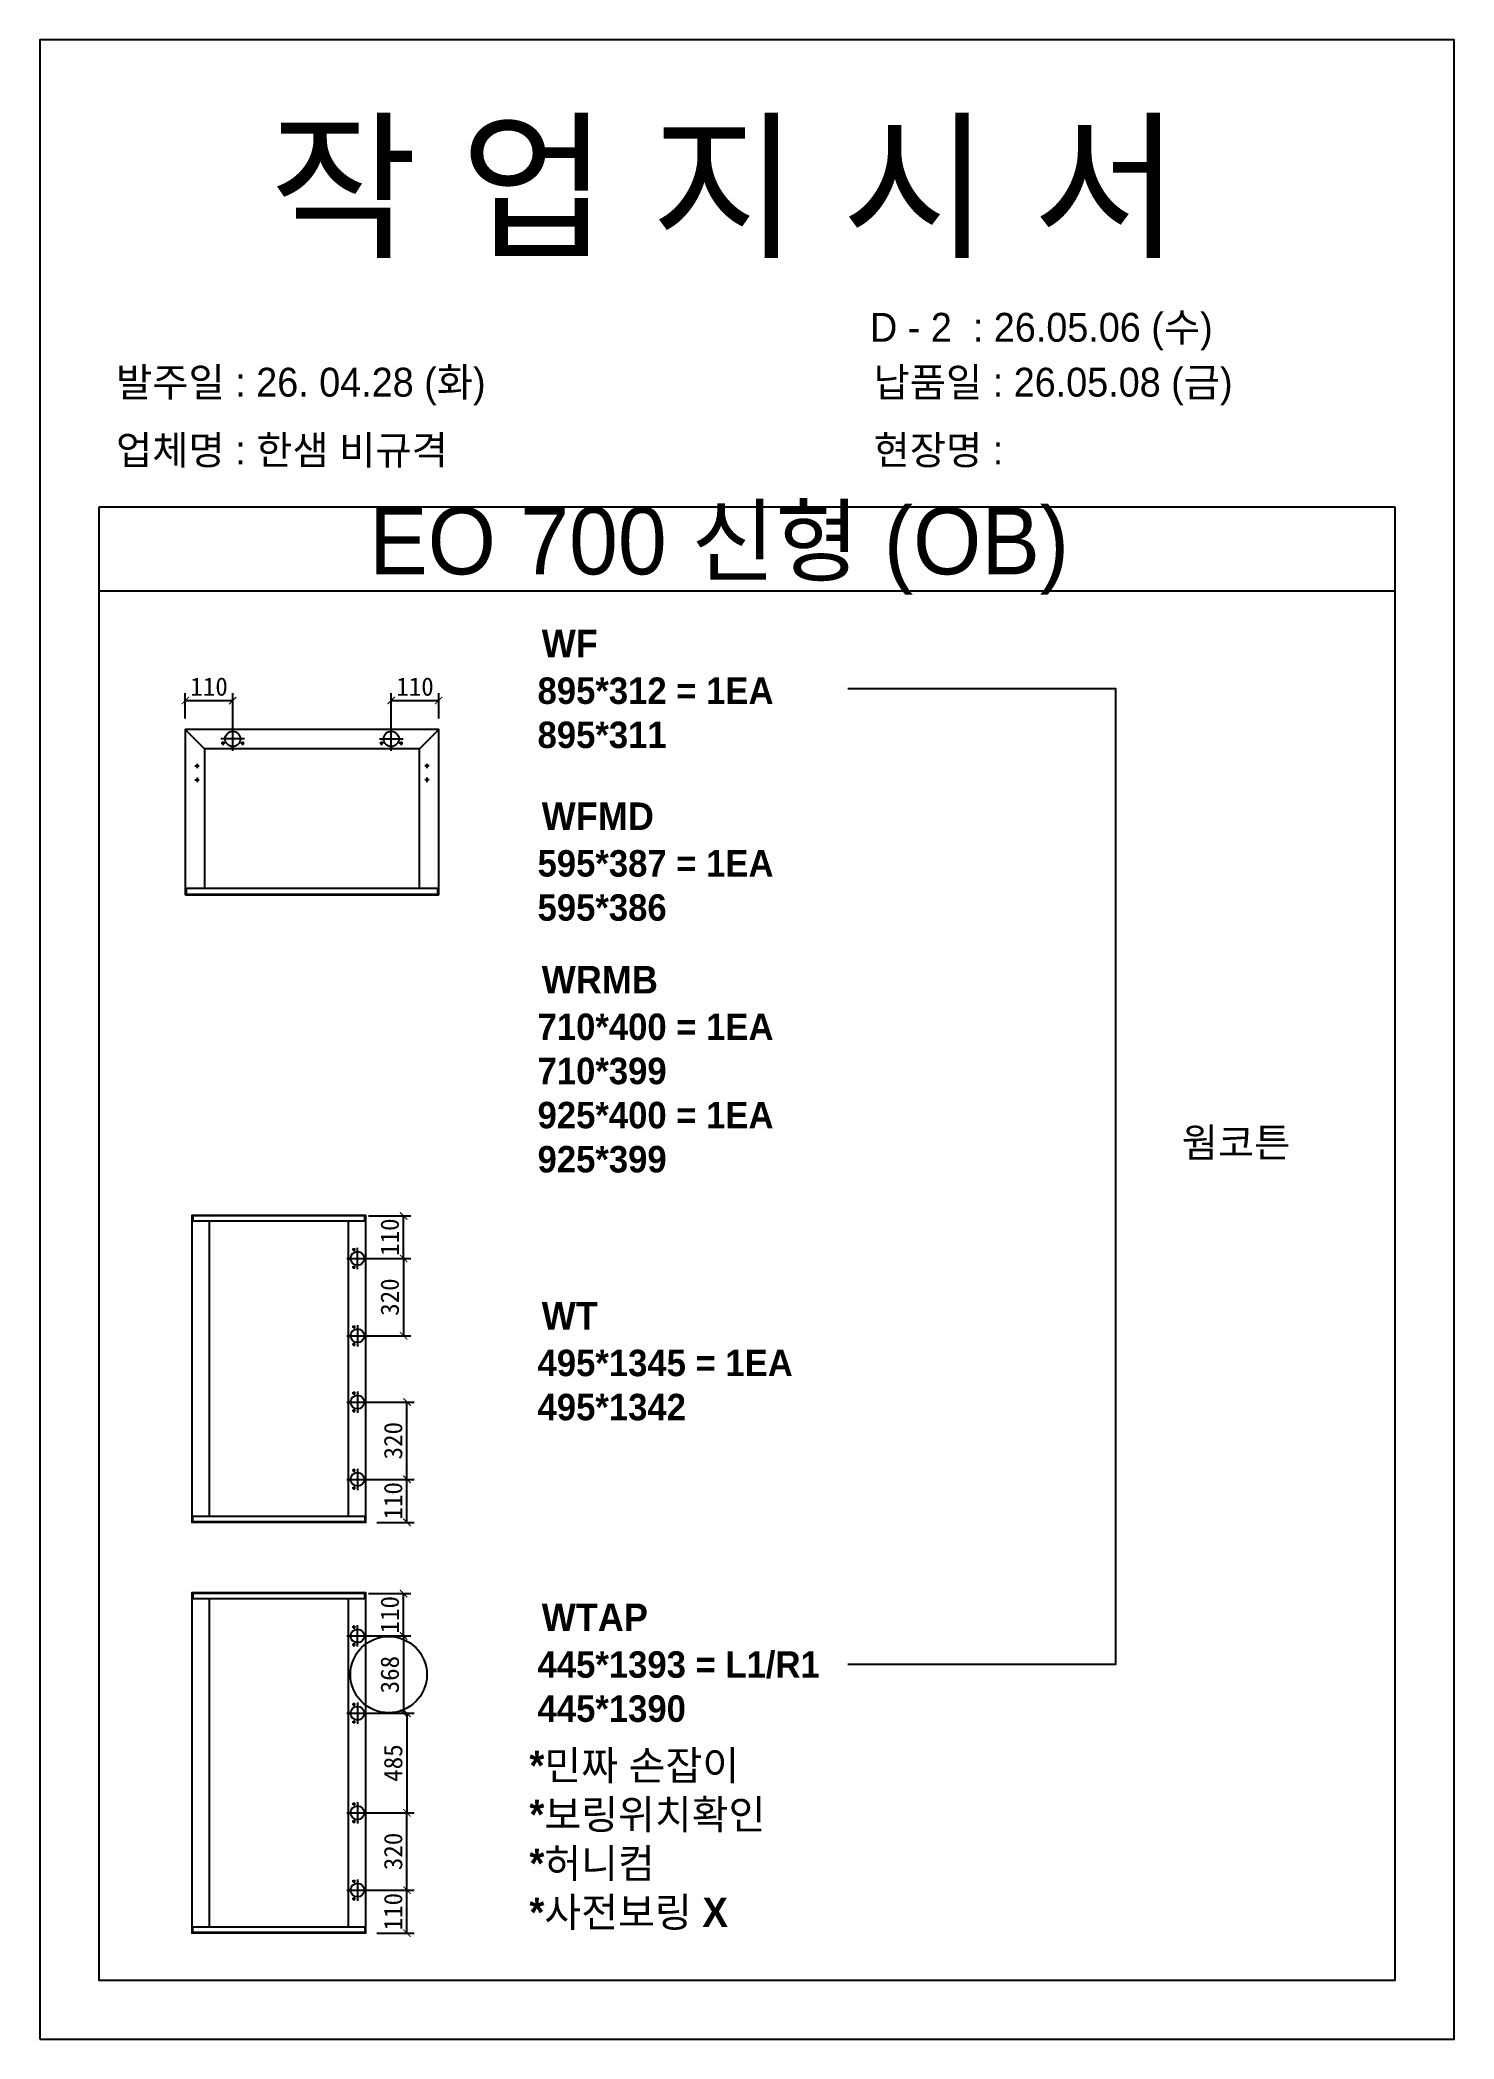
# Model space of a CAD drawing. Header units: millimetres. Extents: x -44117 to 256353, y -2095463 to 65325.
# Drawn here: x 115338 to 117261, y -905997 to -903277 of the extents above; entities that cross this region are included whole.
import ezdxf

# ---------------------------------------------------------------- set-up
doc = ezdxf.new("R2010")
doc.units = ezdxf.units.MM
doc.header["$LTSCALE"] = 10
doc.styles.add('MtX_Gulim', font='')
doc.styles.get('MtX_Gulim').set_extended_font_data('Gulim', bold=True)
doc.dimstyles.new('ISO-25', dxfattribs={"dimtxt": 2.5, "dimasz": 2.5, "dimexe": 1, "dimexo": 1, "dimtad": 1, "dimtxsty": 'Standard', "dimblk": 'ARCHTICK', "dimcen": 2.5, "dimadec": 0, "dimazin": 0, "dimtfac": 1, "dimtmove": 0, "dimatfit": 3, "dimfxl": 0, "dimarcsym": 0})

msp = doc.modelspace()

# ---------------------------------------------------------------- texts
at = {"linetype": 'Continuous', "style": 'MtX_Gulim'}
for s, height, p in [('WF', 37.498494, (116019.98086, -904116.97224)), ('WFMD', 37.498494, (116019.98086, -904351.89758)), ('WRMB', 37.498494, (116019.98086, -904574.29357)), ('웜코튼', 39.271262, (116890.41158, -904796.8201)), ('WT', 37.498494, (116019.98086, -905031.6149)), ('WTAP', 37.498494, (116019.98086, -905441.95117))]:
    msp.add_text(s, height=height, dxfattribs=at).set_placement(p)
at = {"attachment_point": 1}
for s, width, gutter_width, heights, insert, char_height in [('{\\fGulim|b0|i0|c129|p50;작 업 지 시 서}', 3786.0728481, 14.30944, [-178.40505], (115649.86297, -903396.19278), 160.2657825), ('\\pt11;{\\fGulim|b0|i0|c129|p50;발주일 : 26. 04.28 (화)}', 3786.0728481, 14.30944, [39.49878], (115441.02008, -903722.9365), 39.2651167), ('{\\fGulim|b0|i0|c129|p50;납품일 : 26.05.08 (금)}', 3786.0728481, 14.30944, [40.16974], (116471.27491, -903722.9365), 39.2651167), ('{\\fGulim|b0|i0|c129|p50;업체명 : 한샘 비규격}', 3786.0728481, 14.30944, [41.34032], (115441.02008, -903815.26811), 39.2651167), ('{\\fGulim|b0|i0|c129|p50;현장명 :}', 3786.0728481, 14.30944, [45.21037], (116471.27491, -903815.26811), 39.2651167), ('{\\fGulim|b0|i0|c129|p50;EO 700 신형 (OB)}', 2155.3243433, 8.14604, [-114.80382], (115785.24663, -903912.77357), 91.2356303), ('{\\f굴림|b1|i0|c129|p50;895*312 = 1EA\\P\\C1;895*311}', 10891.9816234, 140.08053, [-97.15109], (116014.31419, -904144.32383), 36.0207087), ('{\\f굴림|b1|i0|c129|p50;595*387 = 1EA\\P\\C1;595*386}', 10891.9816234, 140.08053, [-97.0558], (116014.31419, -904379.24917), 36.0207087), ('{\\f굴림|b1|i0|c129|p50;710*400 = 1EA\\P\\C1;710*399\\P\\C256;925*400 = 1EA\\P\\C1;925*399}', 10891.9816234, 140.08053, [-217.31541], (116014.31419, -904601.64516), 36.0207087), ('{\\f굴림|b1|i0|c129|p50;495*1345 = 1EA\\P\\C1;495*1342}', 10891.9816234, 140.08053, [-97.15109], (116014.31419, -905058.96649), 36.0207087), ('{\\f굴림|b1|i0|c129|p50;445*1393 = L1/R1\\P\\C1;445*1390}', 10891.9816234, 140.08053, [-100.39105], (116014.31419, -905469.30276), 36.0207087)]:
    msp.add_mtext_dynamic_manual_height_columns(s, width=width, gutter_width=gutter_width, heights=heights, dxfattribs=dict(at, insert=insert, char_height=char_height))
at = {"color": 1, "attachment_point": 1}
for s, width, gutter_width, heights, insert, char_height in [('{\\fGulim|b0|i0|c129|p50;D - 2  : 26.05.06 (수)}', 3786.0728481, 14.30944, [40.16974], (116466.46528, -903648.26121), 39.2651167), ('{\\f굴림|b1|i0|c129|p50;*민짜 손잡이\\P*보링위치확인\\P*허니컴\\P*사전보링 X}', 12072.7918459, 155.2668, [-249.48312], (116003.22077, -905604.72385), 39.9257485)]:
    msp.add_mtext_dynamic_manual_height_columns(s, width=width, gutter_width=gutter_width, heights=heights, dxfattribs=dict(at, insert=insert, char_height=char_height))

# ---------------------------------------------------------------- blocks, each defined once
blk = doc.blocks.new('_ArchTick')
at = {"color": 0, "linetype": 'ByBlock', "const_width": 0.15}
blk.add_lwpolyline([(-0.5, -0.5), (0.5, 0.5)], dxfattribs=at)
blk = doc.blocks.new('*D5989')
at = {"color": 0, "lineweight": -2}
for p, q in [((115535.2, -904200.2), (115535.2, -904165.7)), ((115535.2, -904175.7), (115599.8, -904175.7)), ((115599.8, -904213), (115599.8, -904165.7))]:
    blk.add_line(p, q, dxfattribs=at)
at = {"layer": 'Defpoints', "color": 0}
for p in [(115599.8, -904175.7), (115535.2, -904215.2), (115599.8, -904228)]:
    blk.add_point(p, dxfattribs=at)
at = {"color": 0, "lineweight": -2, "xscale": 10, "yscale": 10, "zscale": 10, "rotation": 180}
blk.add_blockref('_ArchTick', (115535.2, -904175.7), dxfattribs=at)
at = {"color": 0, "lineweight": -2, "xscale": 10, "yscale": 10, "zscale": 10}
blk.add_blockref('_ArchTick', (115599.8, -904175.7), dxfattribs=at)
at = {"color": 0, "insert": (115567.5, -904156.9), "char_height": 25, "attachment_point": 5}
blk.add_mtext('110', dxfattribs=at)
blk = doc.blocks.new('*D5990')
at = {"color": 0, "lineweight": -2}
for p, q in [((115815.3, -904213), (115815.3, -904165.7)), ((115815.3, -904175.7), (115879.8, -904175.7)), ((115879.8, -904200.2), (115879.8, -904165.7))]:
    blk.add_line(p, q, dxfattribs=at)
at = {"layer": 'Defpoints', "color": 0}
for p in [(115879.8, -904175.7), (115879.8, -904215.2), (115815.3, -904228)]:
    blk.add_point(p, dxfattribs=at)
at = {"color": 0, "lineweight": -2, "xscale": 10, "yscale": 10, "zscale": 10, "rotation": 180}
blk.add_blockref('_ArchTick', (115815.3, -904175.7), dxfattribs=at)
at = {"color": 0, "lineweight": -2, "xscale": 10, "yscale": 10, "zscale": 10}
blk.add_blockref('_ArchTick', (115879.8, -904175.7), dxfattribs=at)
at = {"color": 0, "insert": (115847.6, -904156.9), "char_height": 25, "attachment_point": 5}
blk.add_mtext('110', dxfattribs=at)
blk = doc.blocks.new('*D5991')
at = {"color": 0, "lineweight": -2}
for p, q in [((115784.2, -904877), (115842.1, -904877)), ((115832.1, -904934.8), (115832.1, -904877)), ((115784.2, -904934.8), (115842.1, -904934.8))]:
    blk.add_line(p, q, dxfattribs=at)
at = {"layer": 'Defpoints', "color": 0}
for p in [(115769.2, -904877), (115832.1, -904877), (115769.2, -904934.8)]:
    blk.add_point(p, dxfattribs=at)
at = {"color": 0, "lineweight": -2, "xscale": 10, "yscale": 10, "zscale": 10}
for p, rotation in [((115832.1, -904877), 90), ((115832.1, -904934.8), 270)]:
    blk.add_blockref('_ArchTick', p, dxfattribs=dict(at, rotation=rotation))
at = {"color": 0, "insert": (115813.4, -904905.9), "char_height": 25, "attachment_point": 5, "rotation": 90}
blk.add_mtext('110', dxfattribs=at)
blk = doc.blocks.new('*D5992')
at = {"color": 0, "lineweight": -2}
for p, q in [((115784.2, -905235.4), (115846.7, -905235.4)), ((115836.7, -905293.9), (115836.7, -905235.4)), ((115795.8, -905293.9), (115846.7, -905293.9))]:
    blk.add_line(p, q, dxfattribs=at)
at = {"layer": 'Defpoints', "color": 0}
for p in [(115769.2, -905235.4), (115836.7, -905235.4), (115780.8, -905293.9)]:
    blk.add_point(p, dxfattribs=at)
at = {"color": 0, "lineweight": -2, "xscale": 10, "yscale": 10, "zscale": 10}
for p, rotation in [((115836.7, -905235.4), 90), ((115836.7, -905293.9), 270)]:
    blk.add_blockref('_ArchTick', p, dxfattribs=dict(at, rotation=rotation))
at = {"color": 0, "insert": (115818, -905264.6), "char_height": 25, "attachment_point": 5, "rotation": 90}
blk.add_mtext('110', dxfattribs=at)
blk = doc.blocks.new('*D5993')
at = {"color": 0, "lineweight": -2}
for p, q in [((115784.2, -905130.2), (115846.7, -905130.2)), ((115836.7, -905235.4), (115836.7, -905130.2)), ((115784.2, -905235.4), (115846.7, -905235.4))]:
    blk.add_line(p, q, dxfattribs=at)
at = {"layer": 'Defpoints', "color": 0}
for p in [(115769.2, -905130.2), (115836.7, -905130.2), (115769.2, -905235.4)]:
    blk.add_point(p, dxfattribs=at)
at = {"color": 0, "lineweight": -2, "xscale": 10, "yscale": 10, "zscale": 10}
for p, rotation in [((115836.7, -905130.2), 90), ((115836.7, -905235.4), 270)]:
    blk.add_blockref('_ArchTick', p, dxfattribs=dict(at, rotation=rotation))
at = {"color": 0, "insert": (115818, -905182.8), "char_height": 25, "attachment_point": 5, "rotation": 90}
blk.add_mtext('320', dxfattribs=at)
blk = doc.blocks.new('*D5994')
at = {"color": 0, "lineweight": -2}
for p, q in [((115784.2, -904934.8), (115842.1, -904934.8)), ((115832.1, -904934.8), (115832.1, -905040)), ((115784.2, -905040), (115842.1, -905040))]:
    blk.add_line(p, q, dxfattribs=at)
at = {"layer": 'Defpoints', "color": 0}
for p in [(115769.2, -904934.8), (115769.2, -905040), (115832.1, -905040)]:
    blk.add_point(p, dxfattribs=at)
at = {"color": 0, "lineweight": -2, "xscale": 10, "yscale": 10, "zscale": 10}
for p, rotation in [((115832.1, -904934.8), 90), ((115832.1, -905040), 270)]:
    blk.add_blockref('_ArchTick', p, dxfattribs=dict(at, rotation=rotation))
at = {"color": 0, "insert": (115813.4, -904987.4), "char_height": 25, "attachment_point": 5, "rotation": 90}
blk.add_mtext('320', dxfattribs=at)
blk = doc.blocks.new('*D5995')
at = {"color": 0, "lineweight": -2}
for p, q in [((115784.2, -905390.7), (115842.1, -905390.7)), ((115832.1, -905448.5), (115832.1, -905390.7)), ((115784.2, -905448.5), (115842.1, -905448.5))]:
    blk.add_line(p, q, dxfattribs=at)
at = {"layer": 'Defpoints', "color": 0}
for p in [(115769.2, -905390.7), (115832.1, -905390.7), (115769.2, -905448.5)]:
    blk.add_point(p, dxfattribs=at)
at = {"color": 0, "lineweight": -2, "xscale": 10, "yscale": 10, "zscale": 10}
for p, rotation in [((115832.1, -905390.7), 90), ((115832.1, -905448.5), 270)]:
    blk.add_blockref('_ArchTick', p, dxfattribs=dict(at, rotation=rotation))
at = {"color": 0, "insert": (115813.4, -905419.6), "char_height": 25, "attachment_point": 5, "rotation": 90}
blk.add_mtext('110', dxfattribs=at)
blk = doc.blocks.new('*D5996')
at = {"color": 0, "lineweight": -2}
for p, q in [((115784.2, -905794.3), (115846.7, -905794.3)), ((115836.7, -905852.8), (115836.7, -905794.3)), ((115795.8, -905852.8), (115846.7, -905852.8))]:
    blk.add_line(p, q, dxfattribs=at)
at = {"layer": 'Defpoints', "color": 0}
for p in [(115769.2, -905794.3), (115836.7, -905794.3), (115780.8, -905852.8)]:
    blk.add_point(p, dxfattribs=at)
at = {"color": 0, "lineweight": -2, "xscale": 10, "yscale": 10, "zscale": 10}
for p, rotation in [((115836.7, -905794.3), 90), ((115836.7, -905852.8), 270)]:
    blk.add_blockref('_ArchTick', p, dxfattribs=dict(at, rotation=rotation))
at = {"color": 0, "insert": (115818, -905823.6), "char_height": 25, "attachment_point": 5, "rotation": 90}
blk.add_mtext('110', dxfattribs=at)
blk = doc.blocks.new('*D5997')
at = {"color": 0, "lineweight": -2}
for p, q in [((115784.2, -905689.1), (115846.7, -905689.1)), ((115836.7, -905794.3), (115836.7, -905689.1)), ((115784.2, -905794.3), (115846.7, -905794.3))]:
    blk.add_line(p, q, dxfattribs=at)
at = {"layer": 'Defpoints', "color": 0}
for p in [(115769.2, -905689.1), (115836.7, -905689.1), (115769.2, -905794.3)]:
    blk.add_point(p, dxfattribs=at)
at = {"color": 0, "lineweight": -2, "xscale": 10, "yscale": 10, "zscale": 10}
for p, rotation in [((115836.7, -905689.1), 90), ((115836.7, -905794.3), 270)]:
    blk.add_blockref('_ArchTick', p, dxfattribs=dict(at, rotation=rotation))
at = {"color": 0, "insert": (115818, -905741.7), "char_height": 25, "attachment_point": 5, "rotation": 90}
blk.add_mtext('320', dxfattribs=at)
blk = doc.blocks.new('*D5998')
at = {"color": 0, "lineweight": -2}
for p, q in [((115784.2, -905448.5), (115842.1, -905448.5)), ((115832.1, -905448.5), (115832.1, -905553.7)), ((115784.2, -905553.7), (115842.1, -905553.7))]:
    blk.add_line(p, q, dxfattribs=at)
at = {"layer": 'Defpoints', "color": 0}
for p in [(115769.2, -905448.5), (115769.2, -905553.7), (115832.1, -905553.7)]:
    blk.add_point(p, dxfattribs=at)
at = {"color": 0, "lineweight": -2, "xscale": 10, "yscale": 10, "zscale": 10}
for p, rotation in [((115832.1, -905448.5), 90), ((115832.1, -905553.7), 270)]:
    blk.add_blockref('_ArchTick', p, dxfattribs=dict(at, rotation=rotation))
at = {"color": 0, "insert": (115813.4, -905501.1), "char_height": 25, "attachment_point": 5, "rotation": 90}
blk.add_mtext('368', dxfattribs=at)
blk = doc.blocks.new('*D6000')
at = {"color": 0, "lineweight": -2}
for p, q in [((115784.2, -905553.7), (115846.7, -905553.7)), ((115836.7, -905553.7), (115836.7, -905689.1)), ((115784.2, -905689.1), (115846.7, -905689.1))]:
    blk.add_line(p, q, dxfattribs=at)
at = {"layer": 'Defpoints', "color": 0}
for p in [(115769.2, -905553.7), (115769.2, -905689.1), (115836.7, -905689.1)]:
    blk.add_point(p, dxfattribs=at)
at = {"color": 0, "lineweight": -2, "xscale": 10, "yscale": 10, "zscale": 10}
for p, rotation in [((115836.7, -905553.7), 90), ((115836.7, -905689.1), 270)]:
    blk.add_blockref('_ArchTick', p, dxfattribs=dict(at, rotation=rotation))
at = {"color": 0, "insert": (115818, -905621.4), "char_height": 25, "attachment_point": 5, "rotation": 90}
blk.add_mtext('485', dxfattribs=at)

# ---------------------------------------------------------------- dimensions: what is measured, and where the dimension line sits
for base, p1, p2, picture, middle in [((115599.76976, -904175.65779), (115535.24971, -904215.23819), (115599.76976, -904227.96462), '*D5989', (115567.50973, -904156.90779)), ((115879.83958, -904175.65779), (115815.31954, -904227.96462), (115879.83958, -904215.23819), '*D5990', (115847.57956, -904156.90779))]:
    dim = msp.add_linear_dim(base=base, p1=p1, p2=p2, text='110', dimstyle='ISO-25', override={"dimscale": 10, "dimasz": 1, "dimexo": 1.5, "dimtxsty": 'Standard'})
    dim.commit()
    dim.dimension.update_dxf_attribs({"geometry": picture, "text_midpoint": middle})
for base, p1, p2, picture, middle in [((115832.13524, -904876.9691), (115769.21011, -904934.80619), (115769.21011, -904876.9691), '*D5991', (115832.13524, -904905.88765)), ((115832.13524, -905390.67252), (115769.21011, -905448.5096), (115769.21011, -905390.67252), '*D5995', (115832.13524, -905419.59106))]:
    dim = msp.add_linear_dim(base=base, p1=p1, p2=p2, angle=90, text='110', dimstyle='ISO-25', override={"dimscale": 10, "dimasz": 1, "dimexo": 1.5, "dimtxsty": 'Standard'})
    dim.commit()
    dim.dimension.update_dxf_attribs({"geometry": picture, "text_midpoint": middle, "dimtype": 160})
for base, p1, p2, text, picture, middle in [((115832.13524, -905039.98873), (115769.21011, -904934.80619), (115769.21011, -905039.98873), '320', '*D5994', (115813.38524, -904987.39746)), ((115836.7067, -905130.19873), (115769.21011, -905235.38125), (115769.21011, -905130.19873), '320', '*D5993', (115817.9567, -905182.78999)), ((115836.7067, -905235.38125), (115780.84865, -905293.88595), (115769.21011, -905235.38125), '110', '*D5992', (115817.9567, -905264.6336)), ((115832.13524, -905553.69215), (115769.21011, -905448.5096), (115769.21011, -905553.69215), '368', '*D5998', (115813.38524, -905501.10088)), ((115836.7067, -905689.11686), (115769.21011, -905553.69215), (115769.21011, -905689.11686), '485', '*D6000', (115817.9567, -905621.4045)), ((115836.7067, -905689.11686), (115769.21011, -905794.29938), (115769.21011, -905689.11686), '320', '*D5997', (115817.9567, -905741.70812)), ((115836.7067, -905794.29938), (115780.84865, -905852.80408), (115769.21011, -905794.29938), '110', '*D5996', (115817.9567, -905823.55173))]:
    dim = msp.add_linear_dim(base=base, p1=p1, p2=p2, angle=90, text=text, dimstyle='ISO-25', override={"dimscale": 10, "dimasz": 1, "dimexo": 1.5, "dimtxsty": 'Standard'})
    dim.commit()
    dim.dimension.update_dxf_attribs({"geometry": picture, "text_midpoint": middle})

# ---------------------------------------------------------------- linework, layer by layer
for p, q in [((117180.62258, -903912.4858), (115417.69897, -903912.4858)), ((117180.62258, -904026.96136), (115417.69897, -904026.96136)), ((115534.95374, -904215.23819), (115534.95374, -904439.57852)), ((115561.29449, -904241.57894), (115535.04043, -904215.02892)), ((115879.83958, -904214.94223), (115535.24971, -904214.94223)), ((115599.76975, -904244.10804), (115599.76975, -904211.82121)), ((115815.31954, -904244.10804), (115815.31954, -904211.82121)), ((115853.79479, -904241.57894), (115880.04886, -904215.02892)), ((115880.13554, -904439.57852), (115880.13554, -904215.23819)), ((115561.29449, -904241.57894), (115561.29449, -904431.58751)), ((115853.79479, -904241.57894), (115561.29449, -904241.57894)), ((115615.91318, -904227.96462), (115583.62634, -904227.96462)), ((115588.81911, -904233.88389), (115584.08369, -904233.88389)), ((115586.4514, -904231.51619), (115586.4514, -904236.2516)), ((115615.45582, -904233.88389), (115610.7204, -904233.88389)), ((115613.08811, -904231.51619), (115613.08811, -904236.2516)), ((115799.17612, -904227.96462), (115831.46295, -904227.96462)), ((115804.36889, -904233.88389), (115799.63348, -904233.88389)), ((115802.00119, -904231.51619), (115802.00119, -904236.2516)), ((115831.00561, -904233.88389), (115826.27019, -904233.88389)), ((115828.6379, -904231.51619), (115828.6379, -904236.2516)), ((115853.79479, -904430.99558), (115853.79479, -904241.57894)), ((115548.27211, -904264.6641), (115554.19138, -904264.6641)), ((115551.23174, -904261.70446), (115551.23174, -904267.62373)), ((115866.81719, -904264.6641), (115860.89792, -904264.6641)), ((115863.85756, -904261.70446), (115863.85756, -904267.62373)), ((115548.27211, -904283.60576), (115554.19138, -904283.60576)), ((115551.23174, -904280.64612), (115551.23174, -904286.56539)), ((115866.81719, -904283.60576), (115860.89792, -904283.60576)), ((115863.85756, -904280.64612), (115863.85756, -904286.56539)), ((115534.95374, -904430.99558), (115880.13554, -904430.99558)), ((115536.43356, -904430.99558), (115536.43356, -904439.87448)), ((115878.65572, -904439.87448), (115878.65572, -904430.99558)), ((115534.95374, -904439.04579), (115879.83958, -904439.04579)), ((115535.24971, -904439.87448), (115879.83958, -904439.87448)), ((115543.93307, -904876.48979), (115543.93307, -905293.69765)), ((115780.92664, -904876.9691), (115543.93307, -904876.9691)), ((115780.92664, -904884.21205), (115543.93307, -904884.21205)), ((115780.66036, -904876.22351), (115544.19936, -904876.22351)), ((115545.2645, -904876.22351), (115545.2645, -904884.21205)), ((115567.63243, -904883.67948), (115567.63243, -905285.9754)), ((115756.961, -905285.9754), (115756.961, -904884.21205)), ((115779.59522, -904884.21205), (115779.59522, -904876.22351)), ((115780.92664, -905293.69765), (115780.92664, -904876.48979)), ((115766.54726, -904922.82336), (115762.2867, -904922.82336)), ((115764.41698, -904920.69308), (115764.41698, -904924.95364)), ((115769.21011, -904949.33078), (115769.21011, -904920.2816)), ((115754.68552, -904934.80619), (115783.7347, -904934.80619)), ((115766.54726, -904946.78901), (115762.2867, -904946.78901)), ((115764.41698, -904944.65873), (115764.41698, -904948.91928)), ((115766.54726, -905028.0059), (115762.2867, -905028.0059)), ((115764.41698, -905025.87562), (115764.41698, -905030.13618)), ((115769.21011, -905025.46414), (115769.21011, -905054.51332)), ((115754.68552, -905039.98873), (115783.7347, -905039.98873)), ((115766.54726, -905051.97154), (115762.2867, -905051.97154)), ((115764.41698, -905049.84126), (115764.41698, -905054.10182)), ((115754.68552, -905130.19873), (115783.7347, -905130.19873)), ((115766.54726, -905118.2159), (115762.2867, -905118.2159)), ((115764.41698, -905116.08562), (115764.41698, -905120.34618)), ((115764.41698, -905140.05126), (115764.41698, -905144.31182)), ((115769.21011, -905115.67414), (115769.21011, -905144.72331)), ((115766.54726, -905142.18154), (115762.2867, -905142.18154)), ((115764.41698, -905221.26814), (115764.41698, -905225.5287)), ((115769.21011, -905220.85667), (115769.21011, -905249.90584)), ((115754.68552, -905235.38126), (115783.7347, -905235.38126)), ((115766.54726, -905223.39842), (115762.2867, -905223.39842)), ((115766.54726, -905247.36407), (115762.2867, -905247.36407)), ((115764.41698, -905245.23379), (115764.41698, -905249.49434)), ((115780.92664, -905285.9754), (115543.93307, -905285.9754)), ((115780.92664, -905293.21835), (115543.93307, -905293.21835)), ((115780.66036, -905293.96395), (115544.19936, -905293.96395)), ((115545.2645, -905293.96395), (115545.2645, -905285.9754)), ((115779.59522, -905285.9754), (115779.59522, -905293.96395)), ((115543.93307, -905390.1932), (115543.93307, -905852.61578)), ((115780.92664, -905390.67252), (115543.93307, -905390.67252)), ((115780.92664, -905397.91547), (115543.93307, -905397.91547)), ((115780.66036, -905389.92692), (115544.19936, -905389.92692)), ((115545.2645, -905389.92692), (115545.2645, -905397.91547)), ((115567.63243, -905397.3829), (115567.63243, -905844.89353)), ((115756.961, -905844.89353), (115756.961, -905397.91547)), ((115779.59522, -905397.91547), (115779.59522, -905389.92692)), ((115780.92664, -905852.61578), (115780.92664, -905390.1932)), ((115766.54726, -905436.52678), (115762.2867, -905436.52678)), ((115764.41698, -905434.3965), (115764.41698, -905438.65706)), ((115769.21011, -905463.03419), (115769.21011, -905433.98501)), ((115754.68552, -905448.5096), (115783.7347, -905448.5096)), ((115766.54726, -905460.49242), (115762.2867, -905460.49242)), ((115764.41698, -905458.36214), (115764.41698, -905462.6227)), ((115766.54726, -905541.70932), (115762.2867, -905541.70932)), ((115764.41698, -905539.57904), (115764.41698, -905543.8396)), ((115769.21011, -905539.16755), (115769.21011, -905568.21673)), ((115754.68552, -905553.69215), (115783.7347, -905553.69215)), ((115766.54726, -905565.67496), (115762.2867, -905565.67496)), ((115764.41698, -905563.54468), (115764.41698, -905567.80524)), ((115766.54726, -905677.13403), (115762.2867, -905677.13403)), ((115764.41698, -905675.00375), (115764.41698, -905679.26431)), ((115769.21011, -905674.59227), (115769.21011, -905703.64144)), ((115754.68552, -905689.11686), (115783.7347, -905689.11686)), ((115766.54726, -905701.09967), (115762.2867, -905701.09967)), ((115764.41698, -905698.96939), (115764.41698, -905703.22995)), ((115766.54726, -905782.31655), (115762.2867, -905782.31655)), ((115764.41698, -905780.18627), (115764.41698, -905784.44683)), ((115769.21011, -905779.7748), (115769.21011, -905808.82397)), ((115754.68552, -905794.29939), (115783.7347, -905794.29939)), ((115766.54726, -905806.2822), (115762.2867, -905806.2822)), ((115764.41698, -905804.15192), (115764.41698, -905808.41247)), ((115780.92664, -905844.89353), (115543.93307, -905844.89353)), ((115545.2645, -905852.88208), (115545.2645, -905844.89353)), ((115779.59522, -905844.89353), (115779.59522, -905852.88208)), ((115780.92664, -905852.13648), (115543.93307, -905852.13648)), ((115780.66036, -905852.88208), (115544.19936, -905852.88208))]:
    msp.add_line(p, q)
msp.add_lwpolyline([(115337.56608, -905996.89144), (117260.75547, -905996.89144), (117260.75547, -903276.95216), (115337.56608, -903276.95216)], close=True)
for points in [[(115417.69897, -903912.4858), (115417.69897, -905916.75855), (117180.62258, -905916.75855), (117180.62258, -903912.4858)], [(116436.22258, -904159.34975), (116800.35686, -904159.34975), (116800.35686, -905487.46101), (116436.22258, -905487.46101)]]:
    msp.add_lwpolyline(points)
for centre, radius in [((115586.4514, -904233.88389), 0.94708), ((115599.76975, -904227.96462), 10.35872), ((115613.08811, -904233.88389), 0.94708), ((115802.00119, -904233.88389), 0.94708), ((115815.31954, -904227.96462), 10.35872), ((115828.6379, -904233.88389), 0.94708), ((115551.23174, -904264.6641), 0.88789), ((115863.85756, -904264.6641), 0.88789), ((115551.23174, -904283.60576), 0.88789), ((115863.85756, -904283.60576), 0.88789), ((115764.41698, -904922.82336), 0.85211), ((115769.21011, -904934.80619), 9.31997), ((115764.41698, -904946.78901), 0.85211), ((115769.21011, -905039.98873), 9.31997), ((115764.41698, -905028.0059), 0.85211), ((115764.41698, -905051.97154), 0.85211), ((115769.21011, -905130.19873), 9.31997), ((115764.41698, -905118.2159), 0.85211), ((115764.41698, -905142.18154), 0.85211), ((115764.41698, -905223.39842), 0.85211), ((115769.21011, -905235.38126), 9.31997), ((115764.41698, -905247.36407), 0.85211), ((115769.21011, -905448.5096), 9.31997), ((115764.41698, -905436.52678), 0.85211), ((115764.41698, -905460.49242), 0.85211), ((115769.21011, -905553.69215), 9.31997), ((115764.41698, -905541.70932), 0.85211), ((115764.41698, -905565.67496), 0.85211), ((115769.21011, -905689.11686), 9.31997), ((115764.41698, -905677.13403), 0.85211), ((115764.41698, -905701.09967), 0.85211), ((115769.21011, -905794.29939), 9.31997), ((115764.41698, -905782.31655), 0.85211), ((115764.41698, -905806.2822), 0.85211)]:
    msp.add_circle(centre, radius)
at = {"color": 1}
msp.add_circle((115811.75445, -905501.10088), 51.9947, dxfattribs=at)
for centre, radius, start, end in [((115535.24971, -904215.23819), 0.29596, 90, 180), ((115879.83958, -904215.23819), 0.29596, 0, 90), ((115535.24971, -904439.57852), 0.29596, 180, 270), ((115879.83958, -904439.57852), 0.29596, 270, 0), ((115544.19936, -904876.48979), 0.26628, 90, 180), ((115780.66036, -904876.48979), 0.26628, 0, 90), ((115544.19936, -905293.69766), 0.26628, 180, 270), ((115780.66036, -905293.69766), 0.26628, 270, 0), ((115544.19936, -905390.1932), 0.26628, 90, 180), ((115780.66036, -905390.1932), 0.26628, 0, 90), ((115544.19936, -905852.61579), 0.26628, 180, 270), ((115780.66036, -905852.61579), 0.26628, 270, 0)]:
    msp.add_arc(centre, radius, start, end)

msp.set_redraw_order([(e.dxf.handle, doc.entitydb.next_handle()) for e in msp.query("TEXT MTEXT ATTDEF DIMENSION ARC_DIMENSION")])  # texts and dimensions are drawn at this point

doc.saveas('drawing.dxf')
